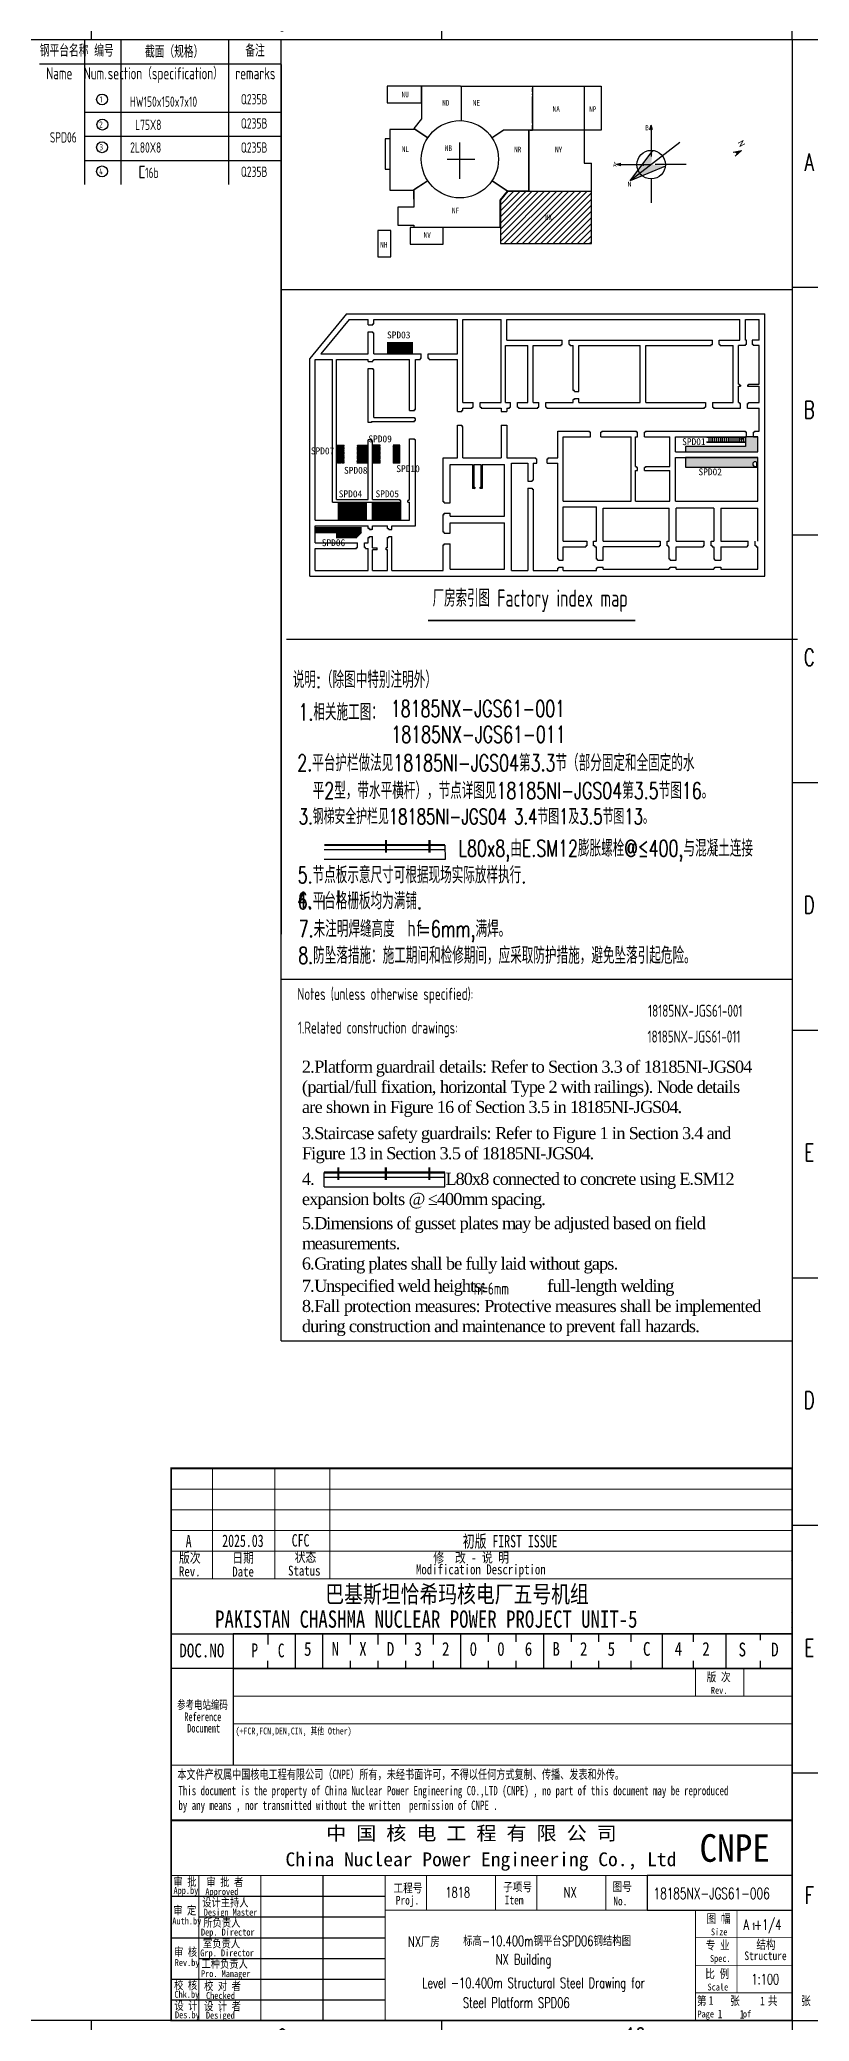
# Model space of a CAD drawing. Extents: x -110916 to 14423, y -159679 to 774005.
# Drawn here: x -21890 to 423, y 241666 to 299091 of the extents above; entities that cross this region are included whole.
import ezdxf
from ezdxf.enums import TextEntityAlignment as Align

# ---------------------------------------------------------------- set-up
doc = ezdxf.new("R2010")
doc.units = 0
for name, pattern in [('CENTER', [2, 1.25, -0.25, 0.25, -0.25]), ('CONTINOUS', [0]), ('DASH', [0.35, 0.25, -0.1]), ('DOTE', [2.42, 2, -0.2, 0.02, -0.2]), ('HIDDEN', [0.375, 0.25, -0.125])]:
    doc.linetypes.add(name, pattern=pattern)
doc.layers.get('0').update_dxf_attribs({"linetype": 'CONTINUOUS'})
for name, color, linetype in [('1', 1, 'CONTINUOUS'), ('C77(文本)', 3, 'CONTINUOUS'), ('DEN202303', 1, 'CONTINUOUS'), ('DOTE', 11, 'DOTE'), ('DX条件钢平台', 52, 'CONTINUOUS'), ('NUM', 7, 'CONTINUOUS'), ('PDIM', 3, 'CONTINUOUS'), ('PUB_TEXT', 7, 'CONTINUOUS'), ('STEEL', 7, 'CONTINUOUS'), ('TEXT', 7, 'CONTINUOUS'), ('TK', 7, 'CONTINUOUS'), ('Wall', 7, 'CONTINUOUS'), ('图框', 4, 'CONTINOUS'), ('土建', 4, 'CONTINUOUS'), ('墙柱标注', 220, 'CONTINUOUS'), ('房间号', 7, 'CONTINUOUS'), ('指北针', 3, 'CONTINUOUS'), ('标注', 3, 'CONTINUOUS'), ('梁__虚线', 4, 'DASH'), ('河北布置专业DX条件2015.6.5', 1, 'CONTINUOUS'), ('看线', 1, 'CONTINUOUS')]:
    doc.layers.add(name, color=color, linetype=linetype)
doc.layers.add('_TSZ_PLOT_MARK', color=1, linetype='CONTINUOUS', plot=False)
doc.styles.add('0902', font='tssdeng.shx', dxfattribs={"width": 0.7, "bigfont": 'tssdchn.shx'})
doc.styles.add('1', font='ROMANS', dxfattribs={"width": 0.7, "bigfont": 'HZTXT'})
doc.styles.add('bine', font='binee.shx', dxfattribs={"width": 0.7, "bigfont": 'binec.shx'})
doc.styles.add('CHINESE-3', font='romand.shx', dxfattribs={"width": 0.8, "bigfont": 'ochinese.shx'})
doc.styles.add('HT', font='simhei.ttf')
doc.styles.add('HZ', font='TXT.shx', dxfattribs={"width": 0.7, "bigfont": 'hz.shx'})
doc.styles.add('RH', font='romans.shx', dxfattribs={"width": 0.7, "bigfont": 'hz.shx'})
doc.styles.add('ROMAND', font='romand.shx', dxfattribs={"width": 0.7, "bigfont": 'ochinese.shx'})
doc.styles.add('ROMANT', font='ROMANT')
doc.styles.add('S1', font='tssdeng.shx', dxfattribs={"width": 0.7, "bigfont": 'tssdchn.shx'})
doc.styles.add('TSSD_DIMENSION', font='tssdeng.shx', dxfattribs={"width": 0.7, "bigfont": 'Hztxt.shx'})
doc.styles.add('TSSD_Rein', font='Tssdeng.shx', dxfattribs={"width": 0.7, "bigfont": 'hztxt.shx'})
doc.styles.add('宋体', font='', dxfattribs={"width": 0.7})
doc.styles.add('汉字', font='STFANGSO.TTF', dxfattribs={"width": 0.8, "height": 4})
doc.styles.get('宋体').set_extended_font_data('SimSun')
pattern_1 = [(0, (-389358.9, 724041.324), (0, 27.94), [20.32, -7.62]), (90, (-389358.9, 724041.324), (-27.94, 2e-15), [20.32, -7.62])]
pattern_2 = [(0, (-1788522.83, 2954502.652), (0, 27.94), [20.32, -7.62]), (90, (-1788522.83, 2954502.652), (-27.94, 2e-15), [20.32, -7.62])]

msp = doc.modelspace()

# ---------------------------------------------------------------- texts
at = {"ltscale": 99, "style": 'TSSD_Rein', "width": 0.7}
for s, p in [('钢平台名称', (-21884, 298598)), ('编号', (-20307, 298598)), ('截面（规格）', (-18836, 298567)), ('备注', (-15927, 298598))]:
    msp.add_text(s, height=350, dxfattribs=at).set_placement(p)
at = {"style": '0902', "width": 0.7}
for s, p in [('Q235B', (-16057, 297213)), ('HW150x150x7x10', (-19274, 297143)), ('SPD06', (-21593, 296108)), ('L75X8', (-19122, 296472)), ('Q235B', (-16057, 296513)), ('2L80X8', (-19266, 295815)), ('Q235B', (-16057, 295813)), ('16b', (-18833, 295084)), ('Q235B', (-16057, 295113))]:
    msp.add_text(s, height=300, dxfattribs=at).set_placement(p)
for s, p in [('1', (-20075, 297450)), ('2', (-20063, 296721)), ('3', (-20053, 296063)), ('4', (-20053, 295363))]:
    msp.add_text(s, height=180, dxfattribs=at).set_placement(p, align=Align.TOP_RIGHT)
at = {"color": 4, "linetype": 'Continuous', "style": '宋体', "width": 0.8}
for s, p in [('巴基斯坦恰希玛核电厂五号机组', (-13609, 253798)), ('PAKISTAN CHASHMA NUCLEAR POWER PROJECT UNIT-5', (-16804, 253072))]:
    msp.add_text(s, height=500, dxfattribs=at).set_placement(p)
for s, p in [('5', (-14227, 252138)), ('N', (-13427, 252138)), ('X', (-12627, 252138)), ('D', (-11827, 252138)), ('3', (-11027, 252138)), ('2', (-10227, 252138)), ('0', (-9427, 252138)), ('B', (-7027, 252138)), ('2', (-6227, 252138)), ('5', (-5427, 252138)), ('C', (-4401, 252138)), ('4', (-3482, 252138)), ('2', (-2682, 252138)), ('S', (-1630, 252121)), ('D', (-686, 252121))]:
    msp.add_text(s, height=400, dxfattribs=at).set_placement(p, align=Align.BOTTOM_LEFT)
at = {"color": 2, "linetype": 'Continuous', "style": '宋体', "width": 0.8}
for s, p in [('0', (-8627, 252138)), ('6', (-7827, 252138))]:
    msp.add_text(s, height=400, dxfattribs=at).set_placement(p, align=Align.BOTTOM_LEFT)
at = {"color": 4, "linetype": 'Continuous', "char_height": 400, "attachment_point": 5, "style": '宋体'}
for s, width, insert in [('P', 577.48, (-15655, 252419)), ('C', 676.01, (-14889, 252412))]:
    msp.add_mtext_dynamic_manual_height_columns(s, width=width, gutter_width=100, heights=[0], dxfattribs=dict(at, insert=insert))
at = {"layer": '1', "color": 4}
for s, height, style, width, p in [('A', 360, '宋体', 0.7, (-17657, 255403)), ('2025.03', 360, '宋体', 0.7, (-16597, 255412)), ('CFC', 360, '宋体', 0.7, (-14583, 255425)), ('初版 FIRST ISSUE', 360, '宋体', 0.7, (-9625, 255400)), ('版次', 288, '汉字', 0.8, (-17851, 254956)), ('日期 ', 288, '汉字', 0.8, (-16306, 254957)), ('状态', 288, '汉字', 0.8, (-14497, 254978)), ('修  改 - 说 明', 288, '汉字', 0.8, (-10480, 254962)), ('Rev.', 288, '汉字', 0.8, (-17851, 254560)), ('Date', 288, '汉字', 0.8, (-16306, 254554)), ('Status', 288, '汉字', 0.8, (-14689, 254582)), ('Modification Description', 288, '汉字', 0.8, (-10981, 254619)), ('DOC.NO', 400, '宋体', 0.8, (-17841, 252212)), ('版 次', 250, '汉字', 0.8, (-2556, 251518)), ('Rev.', 200, '汉字', 0.8, (-2431, 251158)), ('审 批', 240, '汉字', 0.8, (-18011, 245592)), ('审 批 者', 240, '汉字', 0.8, (-17054, 245584)), ('App.by', 200, '汉字', 0.8, (-18009, 245359)), ('设计主持人', 240, '汉字', 0.8, (-17177, 244994)), ('Approved', 200, '汉字', 0.8, (-17086, 245325)), ('Proj.', 250, '汉字', 0.8, (-11566, 245051)), ('Item', 250, '汉字', 0.8, (-8409, 245055)), ('No.', 250, '汉字', 0.8, (-5261, 245027)), ('Auth.by', 200, '汉字', 0.8, (-18043, 244475)), ('审 定', 240, '汉字', 0.8, (-18016, 244762)), ('所负责人', 240, '汉字', 0.8, (-17145, 244408)), ('Design Master', 200, '汉字', 0.8, (-17133, 244727)), ('图 幅', 250, '汉字', 0.8, (-2556, 244518)), ('Dep. Director', 200, '汉字', 0.8, (-17214, 244151)), ('室负责人', 240, '汉字', 0.8, (-17156, 243805)), ('Size', 200, '汉字', 0.8, (-2431, 244158)), ('审 核', 240, '汉字', 0.8, (-17992, 243557)), ('Grp. Director', 200, '汉字', 0.8, (-17233, 243549)), ('工种负责人', 240, '汉字', 0.8, (-17199, 243215)), ('专 业', 250, '汉字', 0.8, (-2584, 243749)), ('Spec.', 200, '汉字', 0.8, (-2458, 243389)), ('Structure', 250, '汉字', 0.8, (-1461, 243441)), ('Rev.by', 200, '汉字', 0.8, (-17975, 243269)), ('Pro. Manager', 200, '汉字', 0.8, (-17213, 242949)), ('比 例', 250, '汉字', 0.8, (-2597, 242920)), ('校 核', 240, '汉字', 0.8, (-17991, 242594)), ('Chk.by', 200, '汉字', 0.8, (-17982, 242349)), ('校 对 者', 240, '汉字', 0.8, (-17123, 242570)), ('Checked', 200, '汉字', 0.8, (-17066, 242313)), ('第     张      共     张', 250, '汉字', 0.8, (-2837, 242135)), ('Scale', 200, '汉字', 0.8, (-2529, 242560)), ('1', 250, '汉字', 0.8, (-2497, 242146)), ('1', 250, '汉字', 0.8, (-1002, 242131)), ('设 计', 240, '汉字', 0.8, (-17983, 242000)), ('Des.by', 200, '汉字', 0.8, (-17967, 241755)), ('设 计 者', 240, '汉字', 0.8, (-17123, 241985)), ('Desiged', 200, '汉字', 0.8, (-17070, 241743)), ('Page       of  ', 200, '汉字', 0.8, (-2821, 241780)), ('1', 250, '汉字', 0.8, (-2236, 241757)), ('1', 250, '汉字', 0.8, (-1599, 241746))]:
    msp.add_text(s, height=height, dxfattribs=dict(at, style=style, width=width)).set_placement(p)
at = {"layer": '1', "color": 4, "ltscale": 0.8}
for s, height, style, width, p in [('参考电站编码', 250, '宋体', 0.7, (-17906, 250711)), ('Reference', 250, '宋体', 0.7, (-17695, 250366)), ('Document', 250, '宋体', 0.7, (-17611, 250036)), ('(+FCR,FCN,DEN,CIN, 其他 Other)', 200, '宋体', 0.7, (-16209, 249980)), ('本文件产权属中国核电工程有限公司（CNPE）所有，未经书面许可，不得以任何方式复制、传播、发表和外传。', 270, '宋体', 0.7, (-17899, 248691)), ('This document is the property of China Nuclear Power Engineering CO.,LTD (CNPE) , no part of this document may be reproduced ', 270, '宋体', 0.7, (-17867, 248217)), ('by any means , nor transmitted without the written  permission of CNPE .', 270, '宋体', 0.7, (-17867, 247793)), ('工程号', 250, '汉字', 0.8, (-11634, 245403)), ('子项号', 250, '汉字', 0.8, (-8454, 245435)), ('图号', 250, '汉字', 0.8, (-5283, 245442))]:
    msp.add_text(s, height=height, dxfattribs=dict(at, style=style, width=width)).set_placement(p)
at = {"layer": '1', "color": 4, "style": '宋体'}
for s, width, p, p2 in [('中 国 核 电 工 程 有 限 公 司', 1.015354, (-13584, 246917), (-5161, 246917)), ('China Nuclear Power Engineering Co., Ltd', 0.990448, (-14763, 246162), (-3431, 246162))]:
    msp.add_text(s, height=400, dxfattribs=dict(at, width=width)).set_placement(p, p2, align=Align.FIT)
at = {"layer": 'C77(文本)', "style": 'TSSD_Rein', "width": 0.7}
for s, p in [('Name', (-21697, 297940)), ('Num.', (-20609, 297940)), ('section（specification）', (-19915, 297940)), ('remarks', (-16216, 297940)), (' Notes (unless otherwise specified):   ', (-14566, 271264)), ('18185NX-JGS61-001', (-4252, 270775)), ('1.Related construction drawings:  ', (-14403, 270288)), ('18185NX-JGS61-011', (-4269, 270027)), ('h%%142f', (-9308, 262716)), ('=6mm', (-9052, 262725, 0))]:
    msp.add_text(s, height=350, dxfattribs=at).set_placement(p)
at = {"layer": 'C77(文本)', "color": 4, "style": 'S1', "width": 0.7}
msp.add_text('厂房索引图 Factory index map', height=498.75, dxfattribs=at).set_placement((-10497, 282508, 0), align=Align.BOTTOM_LEFT)
at = {"layer": 'C77(文本)', "color": 7, "linetype": 'Continuous', "style": '1', "width": 0.7}
for s, height, p in [('说明:（除图中特别注明外）', 480, (-14551, 280304)), ('1.相关施工图：', 480, (-14388, 279365)), ('18185NX-JGS61-001', 480, (-11712, 279466)), ('18185NX-JGS61-011', 480, (-11696, 278718)), ('2.平台护栏做法见18185NI-JGS04第3.3节（部分固定和全固定的水', 480, (-14421, 277892)), ('平2型，带水平横杆），节点详图见18185NI-JGS04第3.5节图16。', 480, (-13974, 277088)), ('3.钢梯安全护栏见18185NI-JGS04 3.4节图1及3.5节图13。', 450, (-14378, 276355, 0)), ('L80x8,由E.SM12膨胀螺栓@≤400,与混凝土连接', 480, (-9746, 275417)), ('5.节点板示意尺寸可根据现场实际放样执行.', 480, (-14409, 274644)), ('4.', 480, (-14424, 273930)), ('6.平台格栅板均为满铺.', 480, (-14409, 273893)), ('7.未注明焊缝高度', 480, (-14380, 273082, 0)), ('=6mm,满焊。', 480, (-10925, 273083, 0)), ('8.防坠落措施：施工期间和检修期间，应采取防护措施，避免坠落引起危险。', 480, (-14394, 272313))]:
    msp.add_text(s, height=height, dxfattribs=at).set_placement(p)
at = {"layer": 'C77(文本)', "char_height": 350, "attachment_point": 1, "style": 'TSSD_Rein'}
for s, width, insert in [('{\\fTimes New Roman|b0|i0|c0|p18;\\W1;\\T0.9;2.Platform guardrail details: Refer to Section 3.3 of 18185NI-JGS04 (partial/full fixation, horizontal Type 2 with railings). Node details are shown in Figure 16 of Section 3.5 in 18185NI-JGS04.}', 13014.8, (-14287, 269505)), ('\\pt1050;{\\fTimes New Roman|b0|i0|c0|p18;\\W1;\\T0.9;3.Staircase safety guardrails: Refer to Figure 1 in Section 3.4 and Figure 13 in Section 3.5 of 18185NI-JGS04.  }', 13014.8, (-14287, 267580)), ('\\pt1050;{\\fTimes New Roman|b0|i0|c0|p18;\\W1;\\T0.9;4.                                L80x8 connected to concrete using E.SM12 expansion bolts @ \\fTimes New Roman|b0|i0|c134|p18;≤\\fTimes New Roman|b0|i0|c0|p18;400mm spacing.}', 13014.8, (-14287, 266254)), ('\\pt1050;{\\fTimes New Roman|b0|i0|c0|p18;\\W1;\\T0.9;5.Dimensions of gusset plates may be adjusted based on field measurements.}', 13014.8, (-14287, 264971)), ('\\pt1050;{\\fTimes New Roman|b0|i0|c0|p18;\\W1;\\T0.9;6.Grating plates shall be fully laid without gaps.  }', 13014.8, (-14287, 263801)), ('\\pt1050;{\\fTimes New Roman|b0|i0|c0|p18;\\W1;\\T0.9;7.Unspecified weld heights:               full-length welding   \\P8.Fall protection measures: Protective measures shall be implemented during construction and maintenance to prevent fall hazards.  }', 13490.1, (-14287, 263154))]:
    msp.add_mtext_dynamic_manual_height_columns(s, width=width, gutter_width=5000, heights=[0], dxfattribs=dict(at, insert=insert))
at = {"layer": 'PUB_TEXT', "color": 4, "style": '宋体', "width": 0.891618}
msp.add_text('CNPE', height=800, dxfattribs=at).set_placement((-2762, 246289), (-721, 246289), align=Align.FIT)
at = {"layer": 'TEXT', "style": 'TSSD_Rein', "width": 0.7}
msp.add_text('h%%142f', height=480, dxfattribs=at).set_placement((-11228, 273103))
at = {"layer": 'TK', "color": 4}
for s, style, width, p in [('1818', 'ROMAND', 0.7, (-10132, 245253)), ('NX', 'ROMAND', 0.7, (-6702, 245253)), ('结构', 'CHINESE-3', 0.8, (-1112, 243734))]:
    msp.add_text(s, height=300, dxfattribs=dict(at, style=style, width=width)).set_placement(p)
at = {"layer": 'TK', "color": 0, "style": 'ROMAND', "width": 0.7}
for s, height, p in [('A +1/4', 300, (-1486, 244319)), ('1', 200, (-1249, 244319))]:
    msp.add_text(s, height=height, dxfattribs=at).set_placement(p)
at = {"layer": 'TK', "color": 2, "style": 'RH', "width": 0.7}
for s, p in [('NX厂房', (-11214, 243821)), ('NX Building', (-8668, 243310)), ('Level -10.400m Structural Steel Drawing for', (-10801, 242631)), (' Steel Platform SPD06', (-9767, 242056))]:
    msp.add_text(s, height=300, dxfattribs=at).set_placement(p)
at = {"layer": 'TK', "color": 3, "style": 'RH', "width": 0.7}
msp.add_text('标高-10.400m钢平台SPD06钢结构图', height=300, dxfattribs=at).set_placement((-9613, 243846))
at = {"layer": 'TK', "style": 'ROMAND', "width": 0.7}
msp.add_text('1:100', height=300, dxfattribs=at).set_placement((-1261, 242738))
at = {"layer": '墙柱标注', "style": 'HT'}
for s, p in [('SPD03', (-11820, 290434)), ('SPD07', (-14028, 287074)), ('SPD09', (-12360, 287423)), ('SPD01', (-3265, 287341)), ('SPD08', (-13066, 286511)), ('SPD10', (-11550, 286558)), ('SPD02', (-2791, 286467)), ('SPD04', (-13219, 285830)), ('SPD05', (-12153, 285830)), ('SPD06', (-13712, 284414))]:
    msp.add_text(s, height=200, dxfattribs=at).set_placement(p)
at = {"layer": '标注', "color": 4, "ltscale": 0.001, "style": 'ROMAND', "width": 0.7}
msp.add_text('18185NX-JGS61-006', height=320, dxfattribs=at).set_placement((-4097, 245211))
at = {"layer": '看线', "linetype": 'CONTINOUS', "style": 'ROMANT'}
msp.add_text('N', height=168, rotation=297.80954, dxfattribs=at).set_placement((-1656, 296112))

# ---------------------------------------------------------------- blocks, each defined once
blk = doc.blocks.new('A$C3DE578EB')
at = {"layer": 'Wall', "linetype": 'HIDDEN'}
h = blk.add_hatch(dxfattribs=at)
h.set_pattern_fill('ANSI31', color=2, scale=3, style=0)
h.set_pattern_definition([(45, (-5943.466, 331319.66), (-6.7351921, 6.7351921), [])])
h.paths.add_polyline_path([(4784, 2580), (4754, 2580), (4754, 2540), (4784, 2540)])
h = blk.add_hatch(dxfattribs=at)
h.set_pattern_fill('ANSI31', color=2, scale=3, style=0)
h.set_pattern_definition([(45, (-5755.466, 331319.66), (-6.7351921, 6.7351921), [])])
h.paths.add_polyline_path([(4972, 2580), (4942, 2580), (4942, 2540), (4972, 2540)])
at = {"layer": 'Wall'}
for p, q in [((1071, 7600), (0, 6302)), ((1071, 7600), (13192, 7600)), ((13192, 0), (13192, 7600)), ((1146, 7440), (321, 6440)), ((1146, 7440), (1700, 7440)), ((1700, 7338), (1700, 7440)), ((1700, 7280), (1700, 7440)), ((1700, 7280), (1830, 7280)), ((1700, 6440), (1700, 7080)), ((1700, 7080), (1830, 7080)), ((1830, 7310), (1860, 7310)), ((1830, 7280), (1830, 7310)), ((1830, 7050), (1830, 7080)), ((1830, 7050), (1860, 7050)), ((1860, 7440), (4282, 7440)), ((1860, 7338), (1860, 7440)), ((1860, 7310), (1860, 7440)), ((1860, 6440), (1860, 7050)), ((4242, 7440), (4282, 7440)), ((4282, 6440), (4282, 7440)), ((4442, 7440), (5552, 7440)), ((4442, 5030), (4442, 7440)), ((5552, 5030), (5552, 7440)), ((5712, 7440), (12472, 7440)), ((5712, 6840), (5712, 7440)), ((12472, 6840), (12472, 7440)), ((12632, 6840), (12632, 7440)), ((12632, 7440), (13032, 7440)), ((13032, 6840), (13032, 7440)), ((321, 6440), (1700, 6440)), ((1860, 6440), (3232, 6440)), ((3232, 6310), (3232, 6440)), ((3432, 6440), (4282, 6440)), ((3432, 6310), (3432, 6440)), ((5672, 6680), (6322, 6680)), ((5672, 5030), (5672, 6680)), ((5712, 6840), (7322, 6840)), ((6322, 5030), (6322, 6680)), ((6482, 5030), (6482, 6680)), ((6482, 6680), (7292, 6680)), ((7292, 6710), (7322, 6710)), ((7292, 6680), (7292, 6710)), ((7322, 6710), (7322, 6840)), ((7522, 6710), (7522, 6840)), ((7522, 6840), (11672, 6840)), ((7522, 6710), (7552, 6710)), ((7552, 6680), (7552, 6710)), ((7552, 6680), (7642, 6680)), ((7642, 5380), (7642, 6680)), ((7802, 6680), (9582, 6680)), ((7802, 5350), (7802, 6680)), ((9582, 6460), (9582, 6680)), ((9582, 5030), (9582, 6680)), ((9742, 6680), (11642, 6680)), ((9742, 6460), (9742, 6680)), ((9742, 5030), (9742, 6680)), ((11642, 6680), (11642, 6710)), ((11642, 6710), (11672, 6710)), ((11672, 6710), (11672, 6840)), ((11872, 6710), (11872, 6840)), ((11872, 6840), (12472, 6840)), ((11872, 6710), (11902, 6710)), ((11902, 6680), (11902, 6710)), ((11902, 6680), (12272, 6680)), ((12272, 5030), (12272, 6680)), ((12432, 5560), (12432, 6680)), ((12632, 6680), (12432, 6680)), ((12662, 6840), (12632, 6840)), ((12632, 6680), (12632, 6710)), ((12662, 6710), (12632, 6710)), ((12662, 6710), (12662, 6840)), ((13032, 6840), (12822, 6840)), ((12822, 6840), (12822, 6710)), ((12852, 6710), (12822, 6710)), ((12852, 6710), (12852, 6680)), ((13032, 6680), (12852, 6680)), ((13032, 5560), (13032, 6680)), ((0, 0), (0, 6302)), ((160, 6280), (660, 6280)), ((160, 1620), (160, 6280)), ((660, 2140), (660, 6280)), ((780, 6280), (1700, 6280)), ((780, 2220), (780, 6280)), ((1700, 6220), (1700, 6280)), ((1700, 6220), (1830, 6220)), ((1700, 6020), (1830, 6020)), ((1700, 4480), (1700, 6020)), ((1830, 6220), (1830, 6250)), ((1860, 6250), (1830, 6250)), ((1830, 6020), (1830, 5990)), ((1860, 5990), (1830, 5990)), ((1860, 6280), (2892, 6280)), ((1860, 6250), (1860, 6280)), ((1860, 6250), (1860, 6280)), ((1860, 4600), (1860, 5990)), ((2892, 4800), (2892, 6280)), ((3072, 6280), (3202, 6280)), ((3072, 4830), (3072, 6280)), ((3202, 6310), (3202, 6280)), ((3232, 6310), (3202, 6310)), ((3462, 6310), (3432, 6310)), ((3462, 6280), (3462, 6310)), ((3462, 6280), (4282, 6280)), ((4282, 4770), (4282, 6280)), ((7672, 5380), (7642, 5380)), ((7672, 5350), (7672, 5380)), ((7672, 5350), (7802, 5350)), ((12432, 5560), (12462, 5560)), ((12432, 5500), (12492, 5500)), ((12432, 5030), (12432, 5500)), ((12492, 5530), (12492, 5500)), ((12692, 5530), (12692, 5500)), ((12692, 5500), (13032, 5500)), ((12722, 5560), (13032, 5560)), ((13032, 5030), (13032, 5500)), ((1860, 4600), (2892, 4600)), ((2892, 4800), (3042, 4800)), ((2892, 4600), (3042, 4600)), ((3042, 4800), (3042, 4830)), ((3072, 4830), (3042, 4830)), ((3042, 4600), (3042, 4570)), ((4282, 4770), (4412, 4770)), ((4442, 5030), (4742, 5030)), ((4442, 4870), (4712, 4870)), ((4442, 4800), (4442, 4870)), ((4742, 4900), (4742, 5030)), ((4942, 5030), (5552, 5030)), ((4942, 4900), (4942, 5030)), ((4972, 4870), (5552, 4870)), ((5552, 4870), (5552, 4770)), ((5552, 4770), (5712, 4770)), ((5672, 5030), (5822, 5030)), ((5712, 4870), (5712, 4770)), ((5712, 4870), (5792, 4870)), ((5822, 4900), (5822, 5030)), ((6022, 5030), (6322, 5030)), ((6022, 4900), (6022, 5030)), ((6052, 4870), (6612, 4870)), ((6482, 5030), (6642, 5030)), ((6612, 4870), (6612, 4900)), ((6612, 4900), (6642, 4900)), ((6642, 4900), (6642, 5030)), ((6842, 4900), (6842, 5030)), ((6842, 5030), (7642, 5030)), ((6842, 4900), (6872, 4900)), ((6872, 4870), (6872, 4900)), ((6872, 4870), (11442, 4870)), ((7642, 5030), (7642, 5120)), ((7672, 5120), (7642, 5120)), ((7672, 5150), (7672, 5120)), ((7672, 5150), (7802, 5150)), ((7802, 5030), (7802, 5150)), ((7802, 5030), (9582, 5030)), ((9742, 5030), (11472, 5030)), ((11472, 5030), (11472, 4900)), ((11672, 5030), (12272, 5030)), ((11672, 5030), (11672, 4900)), ((11702, 4870), (12492, 4870)), ((12432, 5030), (12462, 5030)), ((12492, 4870), (12492, 5000)), ((12692, 4870), (12692, 5000)), ((12692, 4870), (13032, 4870)), ((12722, 5030), (13032, 5030)), ((13032, 4200), (13032, 4870)), ((1700, 4450), (1700, 4480)), ((1790, 4450), (1700, 4450)), ((1790, 4480), (3042, 4480)), ((1790, 4480), (1790, 4450)), ((3072, 4570), (3042, 4570)), ((3072, 4510), (3072, 4570)), ((4282, 4370), (4411, 4370)), ((4282, 3430), (4282, 4370)), ((4442, 3430), (4442, 4340)), ((5552, 4370), (5712, 4370)), ((5552, 4370), (5552, 3430)), ((5712, 4370), (5712, 3430)), ((7192, 4200), (8112, 4200)), ((7192, 3430), (7192, 4200)), ((7352, 4040), (8142, 4040)), ((7352, 2170), (7352, 4040)), ((8142, 4040), (8142, 4170)), ((8442, 4040), (8442, 4170)), ((8442, 4040), (9322, 4040)), ((8472, 4200), (9472, 4200)), ((9322, 2170), (9322, 4040)), ((9442, 3180), (9442, 4040)), ((9442, 4040), (9502, 4040)), ((9502, 4040), (9502, 4170)), ((9702, 4040), (9702, 4170)), ((9702, 4040), (10442, 4040)), ((9732, 4200), (12632, 4200)), ((10442, 3180), (10442, 4040)), ((10602, 4040), (12662, 4040)), ((10602, 3600), (10602, 4040)), ((12662, 4040), (12662, 4170)), ((12862, 4040), (12862, 4170)), ((12862, 4040), (12992, 4040)), ((12892, 4200), (13032, 4200)), ((12992, 3600), (12992, 4040)), ((1700, 2220), (1700, 3950)), ((1790, 3950), (1700, 3950)), ((1790, 3920), (1790, 3950)), ((1790, 3920), (1820, 3920)), ((1820, 2220), (1820, 3920)), ((2892, 3980), (3042, 3980)), ((2892, 2220), (2892, 3980)), ((3072, 1460), (3072, 3950)), ((10602, 3600), (12992, 3600)), ((3872, 3430), (4282, 3430)), ((3872, 2150), (3872, 3430)), ((4072, 2120), (4072, 3230)), ((4072, 3230), (4723, 3230)), ((4442, 3430), (5552, 3430)), ((4723, 3230), (4723, 2540)), ((4763, 3230), (4963, 3230)), ((4763, 3230), (4763, 2580)), ((4963, 3230), (4963, 2580)), ((5003, 3230), (5652, 3230)), ((5003, 3230), (5003, 2540)), ((5652, 1740), (5652, 3230)), ((5712, 3430), (6552, 3430)), ((5852, 160), (5852, 3270)), ((5852, 3270), (6322, 3270)), ((6322, 3270), (6322, 2750)), ((6482, 3270), (6482, 2780)), ((6482, 3270), (6582, 3270)), ((6552, 3400), (6552, 3430)), ((6552, 3400), (6582, 3400)), ((6582, 3270), (6582, 3400)), ((6882, 3270), (6882, 3400)), ((6882, 3400), (6912, 3400)), ((6882, 3270), (7192, 3270)), ((6912, 3430), (7192, 3430)), ((6912, 3400), (6912, 3430)), ((7192, 1660), (7192, 3270)), ((9442, 3180), (9472, 3180)), ((9442, 3060), (9502, 3060)), ((9442, 2170), (9442, 3060)), ((9472, 3150), (9472, 3180)), ((9502, 3150), (9472, 3150)), ((9502, 3060), (9502, 3150)), ((9702, 3060), (9702, 3150)), ((9732, 3150), (9702, 3150)), ((9702, 3060), (10442, 3060)), ((9732, 3180), (10442, 3180)), ((9732, 3180), (9732, 3150)), ((10442, 2170), (10442, 3060)), ((10602, 2170), (10602, 3440)), ((10602, 3440), (12992, 3440)), ((12992, 2170), (12992, 3440)), ((4784, 2540), (4723, 2540)), ((5003, 2540), (4942, 2540)), ((6322, 2750), (6452, 2750)), ((6322, 2550), (6452, 2550)), ((6322, 2550), (6322, 160)), ((6452, 2780), (6482, 2780)), ((6452, 2780), (6452, 2750)), ((6452, 2550), (6452, 2520)), ((6452, 2520), (6482, 2520)), ((6482, 2520), (6482, 160)), ((660, 2140), (2642, 2140)), ((780, 2220), (1700, 2220)), ((1820, 2220), (2612, 2220)), ((2642, 2140), (2642, 2190)), ((2842, 2140), (2842, 2190)), ((2842, 2140), (2892, 2140)), ((2872, 2220), (2892, 2220)), ((2892, 1620), (2892, 2140)), ((3872, 1270), (3872, 1790)), ((3902, 2120), (4072, 2120)), ((3902, 1820), (4072, 1820)), ((4072, 1740), (4072, 1820)), ((4072, 1740), (5652, 1740)), ((7352, 2170), (9322, 2170)), ((7352, 1010), (7352, 2010)), ((7352, 2010), (8312, 2010)), ((7352, 2010), (8312, 2010)), ((8312, 1010), (8312, 2010)), ((8312, 1930), (8312, 2010)), ((8512, 1970), (10422, 1970)), ((8512, 1010), (8512, 1970)), ((8512, 1900), (8512, 1970)), ((9442, 2170), (10442, 2170)), ((10422, 1900), (10422, 1970)), ((10422, 1010), (10422, 1900)), ((10602, 2170), (12992, 2170)), ((11717, 1970), (10622, 1970)), ((10622, 1930), (10622, 1970)), ((10622, 1010), (10622, 1930)), ((11717, 1970), (11717, 1900)), ((11717, 1900), (11717, 1010)), ((11917, 1970), (11917, 1900)), ((11917, 1970), (12992, 1970)), ((11917, 1900), (11917, 1010)), ((12992, 1010), (12992, 1970)), ((160, 1620), (2892, 1620)), ((160, 1460), (1700, 1460)), ((160, 960), (160, 1460)), ((1700, 1380), (1700, 1460)), ((1730, 1350), (1790, 1350)), ((1820, 1350), (1730, 1350)), ((1730, 1150), (1820, 1150)), ((1820, 1460), (2260, 1460)), ((1820, 1350), (1820, 1460)), ((1820, 820), (1820, 1150)), ((2260, 1380), (2260, 1460)), ((2260, 1380), (2290, 1380)), ((2290, 1350), (2290, 1380)), ((2290, 1350), (2380, 1350)), ((2290, 1150), (2380, 1150)), ((2290, 1120), (2290, 1150)), ((2380, 1460), (3072, 1460)), ((2380, 1350), (2380, 1460)), ((2380, 160), (2380, 1150)), ((3902, 1240), (4072, 1240)), ((4072, 1240), (4072, 1540)), ((4072, 1540), (5652, 1540)), ((5652, 200), (5652, 1540)), ((7192, 490), (7192, 1660)), ((160, 960), (1390, 960)), ((160, 160), (160, 800)), ((160, 800), (1360, 800)), ((1360, 800), (1360, 830)), ((1360, 830), (1390, 830)), ((1390, 830), (1390, 960)), ((1590, 960), (1700, 960)), ((1590, 830), (1590, 960)), ((1620, 830), (1590, 830)), ((1620, 800), (1620, 830)), ((1620, 800), (1700, 800)), ((1700, 960), (1700, 1120)), ((1700, 160), (1700, 800)), ((1820, 820), (1960, 820)), ((1820, 160), (1820, 760)), ((1960, 760), (1820, 760)), ((1960, 760), (1960, 820)), ((2220, 760), (2220, 820)), ((2260, 820), (2220, 820)), ((2260, 760), (2220, 760)), ((2260, 820), (2260, 1120)), ((2260, 1120), (2290, 1120)), ((2260, 160), (2260, 760)), ((2260, 160), (2260, 760)), ((3872, 160), (3872, 910)), ((3902, 940), (4072, 940)), ((4072, 200), (4072, 940)), ((7352, 850), (8002, 850)), ((7352, 460), (7352, 850)), ((8032, 880), (8002, 880)), ((8002, 880), (8002, 850)), ((8262, 880), (8232, 880)), ((8262, 880), (8262, 850)), ((8262, 850), (8312, 850)), ((8312, 490), (8312, 850)), ((8512, 460), (8512, 850)), ((10132, 850), (8512, 850)), ((10162, 880), (10132, 880)), ((10132, 880), (10132, 850)), ((10392, 880), (10362, 880)), ((10392, 880), (10392, 850)), ((10392, 850), (10422, 850)), ((10422, 490), (10422, 850)), ((10622, 1010), (11437, 1010)), ((10622, 460), (10622, 850)), ((10622, 850), (11407, 850)), ((11437, 880), (11407, 880)), ((11407, 880), (11407, 850)), ((11437, 880), (11437, 1010)), ((11637, 1010), (11717, 1010)), ((11637, 880), (11637, 1010)), ((11667, 880), (11637, 880)), ((11667, 880), (11667, 850)), ((11667, 850), (11717, 850)), ((11717, 850), (11717, 490)), ((11717, 850), (11717, 850)), ((11917, 1010), (12712, 1010)), ((11917, 850), (11917, 460)), ((11917, 850), (12682, 850)), ((12712, 880), (12682, 880)), ((12682, 880), (12682, 850)), ((12712, 880), (12712, 1010)), ((12912, 880), (12912, 1010)), ((12942, 880), (12912, 880)), ((12942, 880), (12942, 850)), ((12942, 850), (12992, 850)), ((12942, 850), (12992, 850)), ((12992, 200), (12992, 850)), ((12992, 850), (12992, 850)), ((0, 0), (13192, 0)), ((160, 160), (1700, 160)), ((1820, 160), (2260, 160)), ((2380, 160), (3872, 160)), ((4072, 200), (5652, 200)), ((5852, 160), (6322, 160)), ((6482, 160), (7192, 160)), ((7222, 490), (7192, 490)), ((7192, 160), (7192, 230)), ((7222, 230), (7192, 230)), ((7222, 460), (7222, 490)), ((7222, 460), (7352, 460)), ((7222, 230), (7222, 260)), ((7222, 260), (7352, 260)), ((7352, 160), (7352, 260)), ((7352, 160), (8312, 160)), ((8342, 490), (8312, 490)), ((8312, 160), (8312, 230)), ((8342, 230), (8312, 230)), ((8342, 460), (8342, 490)), ((8342, 460), (8512, 460)), ((8342, 230), (8342, 260)), ((8342, 260), (8512, 260)), ((8512, 200), (8512, 260)), ((8512, 200), (10422, 200)), ((10452, 490), (10422, 490)), ((10422, 200), (10422, 230)), ((10452, 230), (10422, 230)), ((10452, 460), (10452, 490)), ((10452, 460), (10622, 460)), ((10452, 230), (10452, 260)), ((10452, 260), (10622, 260)), ((10622, 200), (10622, 260)), ((10622, 200), (11717, 200)), ((11747, 490), (11717, 490)), ((11717, 230), (11717, 200)), ((11747, 230), (11717, 230)), ((11747, 460), (11747, 490)), ((11747, 460), (11917, 460)), ((11747, 230), (11747, 260)), ((11747, 260), (11917, 260)), ((11917, 260), (11917, 200)), ((11917, 200), (12992, 200))]:
    blk.add_line(p, q, dxfattribs=at)
for points in [[(12462, 5560), (12462, 5530)], [(12462, 5530), (12492, 5530)], [(12692, 5530), (12722, 5530), (12722, 5560)], [(3042, 4830), (3072, 4830)], [(3042, 4800), (3042, 4830)], [(4412, 4800), (4442, 4800)], [(4412, 4770), (4412, 4800)], [(4712, 4900), (4742, 4900)], [(4712, 4870), (4712, 4900)], [(4942, 4900), (4972, 4900), (4972, 4870)], [(5792, 4900), (5822, 4900)], [(5792, 4870), (5792, 4900)], [(6022, 4900), (6052, 4900), (6052, 4870)], [(11442, 4900), (11472, 4900)], [(11442, 4870), (11442, 4900)], [(11672, 4900), (11702, 4900), (11702, 4870)], [(12462, 5030), (12462, 5000)], [(12462, 5000), (12492, 5000)], [(12692, 5000), (12722, 5000), (12722, 5030)], [(3042, 4510), (3072, 4510)], [(3042, 4480), (3042, 4510)], [(4411, 4370), (4411, 4340)], [(4412, 4340), (4442, 4340)], [(8142, 4170), (8112, 4170), (8112, 4200)], [(8472, 4200), (8472, 4170), (8442, 4170)], [(9502, 4170), (9472, 4170), (9472, 4200)], [(9732, 4200), (9732, 4170), (9702, 4170)], [(12662, 4170), (12632, 4170), (12632, 4200)], [(12892, 4200), (12892, 4170), (12862, 4170)], [(3072, 3950), (3042, 3950), (3042, 3980)], [(2642, 2190), (2612, 2190), (2612, 2220)], [(2872, 2220), (2872, 2190), (2842, 2190)], [(3902, 2150), (3872, 2150)], [(3872, 1790), (3902, 1790), (3902, 1820)], [(3902, 2120), (3902, 2150)], [(1730, 1380), (1700, 1380)], [(1700, 1120), (1730, 1120), (1730, 1150)], [(1730, 1350), (1730, 1380)], [(3902, 1270), (3872, 1270)], [(3902, 1240), (3902, 1270)], [(3872, 910), (3902, 910), (3902, 940)], [(7352, 1010), (8032, 1010), (8032, 880)], [(8232, 880), (8232, 1010), (8312, 1010)], [(8262, 1010), (8312, 1010)], [(8512, 1010), (10162, 1010), (10162, 880)], [(10362, 880), (10362, 1010), (10422, 1010)], [(10392, 850), (10422, 850)], [(12992, 850), (12992, 850)]]:
    blk.add_lwpolyline(points, dxfattribs=at)
for points in [[(4784, 2540), (4754, 2540), (4754, 2580), (4784, 2580)], [(4972, 2540), (4942, 2540), (4942, 2580), (4972, 2580)]]:
    blk.add_lwpolyline(points, close=True, dxfattribs=at)
at = {"layer": 'Wall', "elevation": 0}
blk.add_lwpolyline([(11717, 850), (11717, 850)], dxfattribs=at)
blk = doc.blocks.new('A$C6CBB1B08')
at = {"layer": '河北布置专业DX条件2015.6.5'}
for p, q in [((631, 197), (64, 197)), ((64, 197), (64, 0)), ((631, 197), (631, 0)), ((64, 0), (631, 0))]:
    blk.add_line(p, q, dxfattribs=at)
blk.add_arc((347, 398), 348, 324.64714, 215.35286, dxfattribs=at)
blk = doc.blocks.new('B202491810562')
at = {"layer": '房间号', "linetype": 'ByBlock', "ltscale": 1000}
h = blk.add_hatch(dxfattribs=at)
h.set_pattern_fill('ANSI31', color=256, scale=1000)
h.set_pattern_definition([(45, (-159094.41, 72680.96), (-88.38835, 88.38835), [])])
h.paths.add_polyline_path([(6193, 1904), (4379, 1904), (3769, 1904), (3554, 1644), (3554, 384), (6193, 384)])
h.paths.add_polyline_path([(4825, 1024), (5119, 1024), (5119, 1264), (4825, 1264)], flags=24)
at = {"linetype": 'CENTER', "ltscale": 1500}
for p, q in [((2379, 2258), (2379, 3311)), ((2014, 2828), (2809, 2828))]:
    blk.add_line(p, q, dxfattribs=at)
at = {"layer": '土建', "color": 1, "linetype": 'ByBlock'}
for p, q in [((270, 4948), (270, 4468)), ((1267, 4948), (270, 4948)), ((1267, 4468), (1267, 4948)), ((2399, 4948), (1271, 4948)), ((1271, 4948), (1271, 4003)), ((2399, 4948), (4487, 4948)), ((2425, 3946), (2425, 4948)), ((4487, 4948), (4487, 3676)), ((4487, 4785), (4487, 4876)), ((4487, 4696), (4487, 4725)), ((4487, 3879), (4487, 4648)), ((4491, 4948), (5977, 4948)), ((4491, 3676), (4491, 4948)), ((5977, 4948), (5977, 3676)), ((5977, 4948), (6473, 4948)), ((5977, 4948), (5977, 3676)), ((6473, 4948), (6473, 3676)), ((270, 4468), (1267, 4468)), ((1073, 3692), (351, 3692)), ((351, 3692), (351, 1932)), ((1447, 3450), (1040, 3719)), ((1271, 4003), (1041, 3719)), ((1041, 3719), (1446, 3449)), ((1446, 3449), (1073, 3692)), ((3653, 3676), (3311, 3449)), ((3642, 3669), (3311, 3450)), ((3654, 3672), (3316, 3448)), ((4487, 3676), (3653, 3676)), ((4375, 3672), (3654, 3672)), ((4375, 1908), (4375, 3672)), ((4375, 3672), (4375, 1908)), ((5977, 3672), (4379, 3672)), ((4379, 3672), (4379, 1908)), ((4523, 3672), (4407, 3672)), ((4415, 3676), (4487, 3676)), ((4487, 3676), (4487, 3819)), ((5977, 3676), (4491, 3676)), ((6473, 3676), (5977, 3676)), ((5977, 3672), (5977, 2714)), ((351, 3424), (211, 3424)), ((211, 3424), (211, 2542)), ((4375, 2924), (4375, 1908)), ((211, 2542), (351, 2542)), ((5977, 2714), (6193, 2714)), ((6193, 1908), (6193, 2714)), ((351, 1932), (1025, 1932)), ((1025, 1932), (1442, 2208)), ((1045, 1939), (1043, 1444)), ((1448, 2206), (1045, 1939)), ((1045, 1668), (1045, 1939)), ((3763, 1907), (3311, 2208)), ((3763, 1907), (3311, 2207)), ((3316, 2208), (3769, 1908)), ((3550, 1645), (3763, 1907)), ((3769, 1904), (3554, 1644)), ((3769, 1908), (4375, 1908)), ((4375, 1904), (3769, 1904)), ((4375, 1904), (4379, 1904)), ((4379, 1908), (6193, 1908)), ((4379, 1904), (6193, 1904)), ((6193, 384), (6193, 1904)), ((1043, 1444), (577, 1444)), ((577, 1444), (577, 916)), ((3550, 856), (3550, 1645)), ((3554, 1644), (3554, 384)), ((376, 764), (0, 764)), ((0, 764), (0, 0)), ((376, 0), (376, 764)), ((577, 916), (1041, 916)), ((942, 852), (942, 372)), ((1897, 852), (942, 852)), ((1041, 916), (1041, 856)), ((1041, 856), (3550, 856)), ((1897, 372), (1897, 852)), ((1897, 372), (1897, 852)), ((0, 0), (376, 0)), ((942, 372), (1897, 372)), ((3554, 384), (6193, 384))]:
    blk.add_line(p, q, dxfattribs=at)
at = {"layer": '土建', "color": 3, "linetype": 'ByBlock'}
for p, q in [((7924, 3717), (7924, 2907)), ((8759, 3310), (7315, 2205)), ((6998, 2673), (7924, 2672)), ((8939, 2672), (8042, 2672)), ((7924, 2259), (7924, 1570))]:
    blk.add_line(p, q, dxfattribs=at)
blk.add_lwpolyline([(8336, 2632), (7315, 2205), (7968, 3083)], dxfattribs=at)
at = {"layer": '土建', "color": 1, "linetype": 'ByBlock'}
blk.add_circle((2379, 2828), 1119, dxfattribs=at)
at = {"layer": '土建', "color": 3, "linetype": 'ByBlock'}
blk.add_circle((7924, 2672), 414, dxfattribs=at)
blk.add_point((7690, 2656), dxfattribs=at)
blk.add_point((7690, 2656), dxfattribs=at)
for points in [[(7968, 3083), (7315, 2205), (7925, 2672)], [(7925, 2672), (8336, 2632), (7315, 2205)]]:
    blk.add_solid(points, dxfattribs=at)
at = {"layer": '指北针'}
for p, q in [((7888, 3681), (7924, 3813)), ((7961, 3681), (7924, 3813)), ((7049, 2709), (6917, 2673)), ((7049, 2636), (6917, 2673))]:
    blk.add_line(p, q, dxfattribs=at)
for points in [[(7924, 3717), (7888, 3681), (7924, 3813)], [(7961, 3681), (7924, 3813), (7924, 3717)], [(7013, 2673), (7049, 2709), (6917, 2673)], [(7049, 2636), (6917, 2673), (7013, 2673)]]:
    blk.add_solid(points, dxfattribs=at)
at = {"color": 0, "linetype": 'ByBlock', "width": 0.8}
for s, p in [('NU', (691, 4623)), ('ND', (1867, 4382)), ('NE', (2752, 4382)), ('NA', (5068, 4203)), ('NP', (6129, 4203)), ('NL', (696, 3042)), ('NB', (1944, 3068)), ('NR', (3952, 3032)), ('NY', (5137, 3032)), ('NF', (2150, 1263)), ('NX', (4841, 1064)), ('NV', (1328, 554)), ('NH', (68, 267))]:
    blk.add_text(s, height=160, dxfattribs=at).set_placement(p)
at = {"layer": '指北针', "style": 'TSSD_DIMENSION', "width": 0.7}
for s, p in [('B', (7753, 3668)), ('A', (6814, 2607)), ('N', (7244, 2033))]:
    blk.add_text(s, height=150, dxfattribs=at).set_placement(p)
blk = doc.blocks.new('*U5')
at = {"layer": '图框'}
blk.add_line((0, 500), (0, -500), dxfattribs=at)
blk = doc.blocks.new('*U6')
at = {"color": 0, "linetype": 'ByBlock', "lineweight": -2, "transparency": 16777216}
for p in [(0, 0), (10160, 0), (20320, 0), (30480, 0), (40640, 0), (50800, 0), (60960, 0), (71120, 0), (81280, 0), (91440, 0)]:
    blk.add_blockref('*U5', p, dxfattribs=at)
blk = doc.blocks.new('*U7')
at = {"layer": '图框'}
blk.add_line((0, 500), (0, -500), dxfattribs=at)
blk = doc.blocks.new('*U8')
at = {"color": 0, "linetype": 'ByBlock', "lineweight": -2, "transparency": 16777216}
for p in [(0, 0), (10160, 0), (20320, 0), (30480, 0), (40640, 0), (50800, 0), (60960, 0), (71120, 0), (81280, 0), (91440, 0)]:
    blk.add_blockref('*U7', p, dxfattribs=at)
blk = doc.blocks.new('会签')
at = {"color": 0}
for p, q in [((3629.69, -1305.73), (3604.69, -1305.73)), ((3611.37, -1424.73), (3611.37, -1305.73)), ((3629.69, -1312.73), (3604.69, -1312.73)), ((3629.69, -1319.73), (3604.69, -1319.73)), ((3629.69, -1326.73), (3604.69, -1326.73)), ((3629.69, -1333.73), (3604.69, -1333.73)), ((3629.69, -1340.73), (3604.69, -1340.73)), ((3629.69, -1347.73), (3604.69, -1347.73)), ((3629.69, -1354.73), (3604.69, -1354.73)), ((3629.69, -1361.73), (3604.69, -1361.73)), ((3629.69, -1368.73), (3604.69, -1368.73)), ((3629.69, -1375.73), (3604.69, -1375.73)), ((3629.69, -1382.73), (3604.69, -1382.73)), ((3629.69, -1389.73), (3604.69, -1389.73)), ((3629.69, -1396.73), (3604.69, -1396.73)), ((3629.69, -1403.73), (3604.69, -1403.73)), ((3629.69, -1410.73), (3604.69, -1410.73)), ((3629.69, -1417.73), (3604.69, -1417.73)), ((3629.69, -1424.73), (3604.69, -1424.73))]:
    blk.add_line(p, q, dxfattribs=at)
at = {"color": 0, "style": 'bine', "width": 0.7}
for s, height, p in [('会 签  ', 6, (3622.23, -1302.52)), ('工种签字及日期', 3.3, (3616.78, -1310.89))]:
    blk.add_text(s, height=height, dxfattribs=at).set_placement(p, align=Align.CENTER)
blk = doc.blocks.new('A$C68531DCE')
at = {"layer": '1', "color": 7}
blk.add_line((104072, 12392), (104072, 12392), dxfattribs=at)
blk.add_line((104072, 12392), (104072, 12392), dxfattribs=at)
blk.add_line((104072, 12392), (104072, 12392), dxfattribs=at)
blk.add_line((104072, 12392), (104072, 12392), dxfattribs=at)
at = {"layer": '图框'}
for p, q in [((1, 59400), (105101, 59400)), ((1, 0), (1, 59400)), ((1501, 21900), (1501, 59400)), ((2501, 58400), (2501, 59400)), ((104101, 58400), (104101, 59400)), ((105101, 59400), (105101, 0)), ((2501, 58400), (1501, 58400)), ((104101, 58400), (105101, 58400)), ((1501, 51225), (2501, 51225)), ((104101, 51225), (105101, 51225)), ((1501, 44050), (2501, 44050)), ((104101, 44050), (105101, 44050)), ((1501, 36875), (2501, 36875)), ((104101, 36875), (105101, 36875)), ((1501, 29700), (2501, 29700)), ((104101, 29700), (104101, 1000)), ((104101, 29700), (104101, 1000)), ((104101, 29700), (104101, 1000)), ((104101, 29700), (104101, 1000)), ((104101, 29700), (105101, 29700)), ((104101, 22525), (105101, 22525)), ((104101, 15350), (105101, 15350)), ((1501, 0), (1501, 10003)), ((1501, 8175), (2501, 8175)), ((104101, 8175), (105101, 8175)), ((2501, 1000), (1501, 1000)), ((104101, 1000), (104101, 0)), ((104101, 1000), (105101, 1000)), ((105101, 0), (1, 0))]:
    blk.add_line(p, q, dxfattribs=at)
at = {"layer": '图框', "color": 1}
for p, q in [((2493, 1001), (2493, 58401)), ((2501, 58400), (104101, 58400)), ((104101, 58400), (104101, 1000)), ((104101, 1000), (2501, 1000))]:
    blk.add_line(p, q, dxfattribs=at)
at = {"linetype": 'Continuous'}
for name, p in [('*U8', (2501, 58900)), ('*U6', (2501, 500))]:
    blk.add_blockref(name, p, dxfattribs=at)
at = {"color": 0, "xscale": 100, "yscale": 100, "zscale": 100}
blk.add_blockref('会签', (-360469, 152473), dxfattribs=at)
at = {"layer": '图框', "style": 'HZ', "width": 0.7}
for s, p in [('1', (7049, 58656)), ('2', (17819, 58650)), ('3', (28100, 58650)), ('4', (38380, 58650)), ('5', (48660, 58650)), ('6', (58450, 58654)), ('7', (69221, 58650)), ('8', (79502, 58650)), ('9', (89329, 58655)), ('10', (99556, 58689)), ('A', (2034, 54601)), ('A', (104597, 54601)), ('B', (2034, 47426)), ('B', (104597, 47426)), ('C', (2034, 40251)), ('C', (104597, 40251)), ('D', (2034, 33076)), ('D', (104597, 33076)), ('E', (2034, 25901)), ('E', (104597, 25901)), ('D', (104597, 18726)), ('E', (104597, 11551)), ('E', (1989, 8968)), ('F', (2034, 4376)), ('F', (104597, 4376)), ('1', (7049, 256)), ('2', (17819, 250)), ('3', (28100, 250)), ('4', (38380, 250)), ('5', (48660, 250)), ('6', (58450, 254)), ('7', (69221, 250)), ('8', (79502, 250)), ('9', (89329, 255)), ('10', (99556, 289))]:
    blk.add_text(s, height=500, dxfattribs=at).set_placement(p, align=Align.CENTER)

# ---------------------------------------------------------------- hatches: boundary and pattern name
at = {"layer": 'DX条件钢平台'}
h = msp.add_hatch(dxfattribs=at)
h.set_pattern_fill('ANSI37', color=256, scale=4, style=0)
h.set_pattern_definition([(45, (-370149.724, 831459.815), (-8.98025612, 8.98025612), []), (135, (-370149.724, 831459.815), (-8.98025612, -8.98025612), [])])
h.paths.add_polyline_path([(-13059, 287342), (-13292, 287342), (-13292, 286822), (-13059, 286822)])
h.paths.add_polyline_path([(-12372, 287342), (-12685, 287342), (-12685, 286822), (-12372, 286822)])
h.paths.add_polyline_path([(-12019, 287342), (-12252, 287342), (-12252, 286822), (-12019, 286822)])
h.paths.add_polyline_path([(-11445, 287342), (-11645, 287342), (-11645, 286822), (-11445, 286822)])
at = {"layer": '河北布置专业DX条件2015.6.5'}
h = msp.add_hatch(dxfattribs=at)
h.set_pattern_fill('ANGLE', color=256, scale=4)
h.set_pattern_definition([(0, (-367548.25, 788768.592), (0, 27.94), [20.32, -7.62]), (90, (-367548.25, 788768.592), (-27.94, 2e-15), [20.32, -7.62])])
h.paths.add_polyline_path([(-11073, 290329), (-11816, 290329), (-11816, 289979), (-11973, 289979), (-11073, 289979)])
h = msp.add_hatch(dxfattribs=at)
h.set_pattern_fill('ANGLE', color=256, scale=4)
h.set_pattern_definition(pattern_1)
h.paths.add_polyline_path([(-3170, 287145), (-1070, 287145), (-1070, 287585), (-1430, 287585), (-1430, 287305), (-3170, 287305)])
h = msp.add_hatch(dxfattribs=at)
h.set_pattern_fill('ANGLE', color=256, scale=4)
h.set_pattern_definition(pattern_1)
h.paths.add_polyline_path([(-1070, 286705), (-1070, 286985), (-3170, 286985), (-3170, 286705)])
edge = h.paths.add_edge_path(flags=16)
edge.add_line((-1109, 286848), (-1109, 286735))
edge.add_arc((-1149, 286792), 69.5, 54.64714, 305.35286)
edge.add_line((-1109, 286848), (-1070, 286848))
edge.add_line((-1109, 286735), (-1070, 286735))
edge.add_line((-1070, 286735), (-1070, 286848))
h = msp.add_hatch(dxfattribs=at)
h.set_pattern_fill('ANGLE', color=256, scale=4)
h.set_pattern_definition([(0, (-20996.236, 614764.22), (0, 27.94), [20.32, -7.62]), (90, (-20996.236, 614764.22), (-27.94, 2e-15), [20.32, -7.62])])
h.paths.add_polyline_path([(-12411, 285165), (-12411, 285685), (-13232, 285685), (-13232, 285165)])
h = msp.add_hatch(dxfattribs=at)
h.set_pattern_fill('ANGLE', color=256, scale=4)
h.set_pattern_definition([(0, (-20005.236, 614764.22), (0, 27.94), [20.32, -7.62]), (90, (-20005.236, 614764.22), (-27.94, 2e-15), [20.32, -7.62])])
h.paths.add_polyline_path([(-11420, 285165), (-11420, 285685), (-12241, 285685), (-12241, 285165)])
h = msp.add_hatch(dxfattribs=at)
h.set_pattern_fill('ANGLE', color=256, scale=4)
h.set_pattern_definition(pattern_2)
h.paths.add_polyline_path([(-12562, 284806), (-12562, 284966), (-13902, 284966), (-13902, 284806)])
h = msp.add_hatch(dxfattribs=at)
h.set_pattern_fill('ANGLE', color=256, scale=4)
h.set_pattern_definition(pattern_2)
h.paths.add_polyline_path([(-12562, 284806), (-13282, 284806), (-13282, 284646), (-12722, 284646)])

# ---------------------------------------------------------------- linework, layer by layer
at = {"color": 1}
for p, q in [((-14890, 261384), (-14890, 299091)), ((-14890, 291846), (-76, 291846)), ((-14734, 281718), (80, 281718)), ((-14890, 271869), (-76, 271869)), ((-14890, 261384), (-76, 261384))]:
    msp.add_line(p, q, dxfattribs=at)
for p, q in [((-18983, 295415), (-18983, 295091)), ((-18846, 295415), (-18983, 295415)), ((-18983, 295091), (-18846, 295091))]:
    msp.add_line(p, q)
at = {"color": 4, "linetype": 'Continuous'}
msp.add_line((-16276, 252891), (-16276, 249091), dxfattribs=at)
at = {"color": 4}
msp.add_line((-15276, 252891), (-15276, 252591), dxfattribs=at)
for centre in [(-20081, 297357), (-20069, 296628), (-20081, 295972), (-20081, 295272)]:
    msp.add_circle(centre, 158)
at = {"layer": '1', "color": 4}
for p, q in [((-109, 255027), (-109, 255027)), ((-109, 255027), (-109, 255027)), ((-109, 255027), (-109, 255027)), ((-109, 255027), (-109, 255027)), ((-109, 255027), (-109, 255027)), ((-109, 255027), (-109, 255027)), ((-109, 255027), (-109, 255027)), ((-109, 255027), (-109, 255027)), ((-76, 247696), (-76, 255027)), ((-76, 247696), (-76, 255027)), ((-105, 253515), (-105, 253515)), ((-105, 253515), (-105, 253515)), ((-105, 253515), (-105, 253515)), ((-105, 253515), (-105, 253515)), ((-15276, 252791), (-15276, 252791)), ((-14476, 251891), (-14476, 252891)), ((-13676, 251891), (-13676, 252891)), ((-12876, 252591), (-12876, 252891)), ((-12076, 252591), (-12076, 252891)), ((-11276, 252591), (-11276, 252891)), ((-10476, 252591), (-10476, 252891)), ((-9676, 251891), (-9676, 252891)), ((-8876, 252662), (-8876, 252891)), ((-8076, 252662), (-8076, 252891)), ((-7276, 251891), (-7276, 252891)), ((-6476, 252662), (-6476, 252891)), ((-5676, 252662), (-5676, 252891)), ((-4739, 252662), (-4739, 252891)), ((-3839, 251912), (-3839, 252912)), ((-2939, 252662), (-2939, 252862)), ((-1989, 251891), (-1989, 252891)), ((-989, 252712), (-989, 252901)), ((-15276, 251891), (-15276, 252112)), ((-12876, 251891), (-12876, 252112)), ((-12076, 251891), (-12076, 252112)), ((-11276, 251891), (-11276, 252112)), ((-10476, 251891), (-10476, 252112)), ((-8876, 251891), (-8876, 252112)), ((-8076, 251891), (-8076, 252112)), ((-6476, 251891), (-6476, 252112)), ((-5676, 251891), (-5676, 252112)), ((-4739, 251862), (-4739, 252112)), ((-2939, 251912), (-2939, 252112)), ((-989, 251912), (-989, 252112)), ((-76, 251891), (-18076, 251891)), ((-18076, 245291), (-11876, 245291)), ((-17276, 244691), (-11876, 244691)), ((-18076, 244091), (-11876, 244091)), ((-17276, 243491), (-11876, 243491)), ((-18076, 242891), (-11876, 242891)), ((-18076, 242291), (-11876, 242291)), ((-76, 241691), (-18076, 241691)), ((-76, 241691), (-18076, 241691)), ((-76, 241691), (-18076, 241691)), ((-76, 241691), (-18076, 241691)), ((-76, 241691), (-18076, 241691)), ((-76, 241691), (-18076, 241691))]:
    msp.add_line(p, q, dxfattribs=at)
at = {"layer": '1', "color": 4, "ltscale": 0.8}
msp.add_line((-18076, 251280), (-18076, 245130), dxfattribs=at)
at = {"layer": '1', "color": 4, "const_width": 50}
for points in [[(-18076, 241691), (-76, 241691), (-76, 257691), (-18076, 257691)], [(-18076, 247491), (-76, 247491), (-76, 241691), (-18076, 241691)]]:
    msp.add_lwpolyline(points, close=True, dxfattribs=at)
at = {"layer": '1', "color": 4}
for points, const_width in [([(-16876, 257691), (-16876, 254491)], 30), ([(-15076, 257691), (-15076, 254491)], 30), ([(-13476, 257691), (-13476, 254491)], 30), ([(-18076, 257091), (-76, 257091)], 30), ([(-18076, 256491), (-76, 256491)], 30), ([(-18076, 255891), (-76, 255891)], 30), ([(-18076, 255291), (-76, 255291)], 30), ([(-18076, 254491), (-76, 254491)], 30), ([(-18076, 252891), (-76, 252891)], 30), ([(-16276, 252891), (-16276, 249091)], 30), ([(-18076, 251891), (-76, 251891)], 30), ([(-2876, 251891), (-2876, 251091)], 30), ([(-1476, 251891), (-1476, 251091)], 30), ([(-16276, 251091), (-76, 251091)], 30), ([(-16276, 250291), (-76, 250291)], 30), ([(-18076, 249091), (-76, 249091)], 30), ([(-18076, 245891), (-76, 245891)], 30), ([(-17276, 245891), (-17276, 241691)], 30), ([(-17276, 245891), (-17276, 241691)], 30), ([(-15476, 245891), (-15476, 241691)], 30), ([(-13676, 245891), (-13676, 241691)], 30), ([(-11876, 245891), (-11876, 241691)], 30), ([(-10676, 245891), (-10676, 244891)], 25), ([(-8676, 245891), (-8676, 244891)], 25), ([(-7476, 245891), (-7476, 244891)], 25), ([(-5476, 245891), (-5476, 244891)], 25), ([(-4276, 245891), (-4276, 244891)], 25), ([(-11876, 244891), (-76, 244891)], 30), ([(-2876, 244891), (-2876, 241691)], 30), ([(-1676, 244891), (-1676, 242491)], 25), ([(-76, 244091), (-2876, 244091)], 25), ([(-76, 243291), (-2876, 243291)], 25), ([(-76, 242491), (-2876, 242491)], 25)]:
    msp.add_lwpolyline(points, dxfattribs=dict(at, const_width=const_width))
at = {"layer": '_TSZ_PLOT_MARK'}
for points in [[(-16276, 251891), (-76, 251891), (-76, 252891), (-16276, 252891)], [(-16276, 251891), (-76, 251891), (-76, 252891), (-16276, 252891)], [(-4276, 244891), (-76, 244891), (-76, 245891), (-4276, 245891)], [(-4276, 244891), (-76, 244891), (-76, 245891), (-4276, 245891)]]:
    msp.add_lwpolyline(points, close=True, dxfattribs=at)
at = {"layer": 'C77(文本)', "color": 7, "linetype": 'Continuous'}
for p, q in [((-10128, 275342), (-10138, 275752)), ((-13638, 275622), (-10128, 275622)), ((-13638, 275342), (-10128, 275342)), ((-13638, 273880), (-13638, 274290)), ((-13643, 265852), (-13643, 266262)), ((-13643, 266132), (-10143, 266132)), ((-10143, 265852), (-10143, 266262)), ((-13643, 265852), (-10143, 265852))]:
    msp.add_line(p, q, dxfattribs=at)
at = {"layer": 'C77(文本)', "color": 7, "linetype": 'Continuous', "const_width": 62.5}
for points in [[(-13638, 275752), (-10138, 275752)], [(-11848, 275532), (-11848, 275902)], [(-10588, 275532), (-10588, 275902)], [(-13228, 274070), (-13228, 274440)], [(-13643, 266262), (-10143, 266262)], [(-13233, 266042), (-13233, 266412)], [(-11853, 266042), (-11853, 266412)], [(-10593, 266042), (-10593, 266412)]]:
    msp.add_lwpolyline(points, dxfattribs=at)
at = {"layer": 'DOTE', "color": 0, "linetype": 'ByBlock', "ltscale": 0.1}
for p, q in [((-12019, 287342), (-12252, 287342)), ((-11445, 287342), (-11645, 287342)), ((-11445, 286822), (-11445, 287342)), ((-2550, 287572), (-2550, 287582)), ((-2550, 287422), (-2550, 287433)), ((-2494, 287572), (-2494, 287433)), ((-2438, 287572), (-2438, 287433)), ((-2382, 287572), (-2382, 287433)), ((-2326, 287572), (-2326, 287433)), ((-2270, 287572), (-2270, 287433)), ((-2214, 287572), (-2214, 287433)), ((-2158, 287572), (-2158, 287433)), ((-2102, 287572), (-2102, 287433)), ((-2046, 287572), (-2046, 287433)), ((-1990, 287572), (-1990, 287433)), ((-1934, 287572), (-1934, 287433)), ((-1878, 287572), (-1878, 287433)), ((-1822, 287572), (-1822, 287433)), ((-1766, 287572), (-1766, 287433)), ((-1710, 287572), (-1710, 287433)), ((-1654, 287572), (-1654, 287433)), ((-1598, 287572), (-1598, 287433)), ((-1542, 287572), (-1542, 287433)), ((-1486, 287572), (-1486, 287433)), ((-12372, 286822), (-12699, 286822)), ((-12019, 286822), (-12252, 286822)), ((-11445, 286822), (-11645, 286822)), ((-12722, 284646), (-12562, 284806))]:
    msp.add_line(p, q, dxfattribs=at)
at = {"layer": 'DX条件钢平台'}
for p, q in [((-1612, 287524), (-1474, 287524)), ((-1612, 287524), (-1474, 287524)), ((-1474, 287524), (-1526, 287542)), ((-1474, 287524), (-1526, 287542)), ((-12562, 284806), (-13902, 284806))]:
    msp.add_line(p, q, dxfattribs=at)
at = {"layer": 'NUM', "color": 6, "const_width": 50}
msp.add_lwpolyline([(-10634, 282255), (-4624, 282255)], dxfattribs=at)
msp.add_lwpolyline([(-10634, 282255), (-4624, 282255)], dxfattribs=at)
at = {"layer": 'PDIM'}
for p, q in [((-20585, 299091), (-20585, 294891)), ((-19539, 299091), (-19539, 294891)), ((-16414, 299091), (-16414, 294891)), ((-21890, 298391), (-14890, 298391)), ((-14890, 298369), (-14890, 273169)), ((-14890, 298369), (-14890, 285769)), ((-14890, 298369), (-14890, 278069)), ((-20585, 296991), (-14890, 296991)), ((-20585, 296291), (-14890, 296291)), ((-20585, 295591), (-14890, 295591))]:
    msp.add_line(p, q, dxfattribs=at)
at = {"layer": 'STEEL', "ltscale": 0.1}
for p, q in [((-2550, 287582), (-1430, 287582)), ((-2550, 287572), (-1430, 287572)), ((-2550, 287433), (-1430, 287433)), ((-2550, 287422), (-1430, 287422))]:
    msp.add_line(p, q, dxfattribs=at)
at = {"layer": '图框', "color": 4}
msp.add_line((-76, 241691), (-18076, 241691), dxfattribs=at)
msp.add_line((-76, 241691), (-18076, 241691), dxfattribs=at)
msp.add_line((-76, 241691), (-18076, 241691), dxfattribs=at)
msp.add_line((-76, 241691), (-18076, 241691), dxfattribs=at)
at = {"layer": '土建'}
for p, q in [((-1170, 287145), (-1070, 287145)), ((-1070, 287145), (-1070, 287585))]:
    msp.add_line(p, q, dxfattribs=at)
at = {"layer": '梁__虚线'}
for p, q in [((-2550, 287573), (-1430, 287573)), ((-2550, 287432), (-1430, 287432))]:
    msp.add_line(p, q, dxfattribs=at)
at = {"layer": '河北布置专业DX条件2015.6.5'}
for p, q in [((-11950, 285165), (-11950, 285685)), ((-11420, 285165), (-11420, 285685))]:
    msp.add_line(p, q, dxfattribs=at)
msp.add_lwpolyline([(-3170, 287145), (-1070, 287145), (-1070, 287585), (-1430, 287585), (-1430, 287305), (-3170, 287305)], close=True, dxfattribs=at)
msp.add_lwpolyline([(-1070, 286985), (-3170, 286985), (-3170, 286705), (-1070, 286705), (-1070, 286985)], dxfattribs=at)
at = {"layer": '看线', "color": 3, "linetype": 'CONTINOUS'}
for p in [(-1782, 295829), (-1724, 295713)]:
    msp.add_line(p, (-1542, 295876), dxfattribs=at)
for points in [[(-1695, 295800), (-1782, 295829), (-1542, 295876)], [(-1724, 295713), (-1542, 295876), (-1695, 295800)]]:
    msp.add_solid(points, dxfattribs=at)

# ---------------------------------------------------------------- block references
at = {"layer": 'DEN202303'}
msp.add_blockref('B202491810562', (-12087, 292796, 0), dxfattribs=at)
at = {"layer": 'DOTE', "color": 0, "linetype": 'ByBlock', "ltscale": 0.1}
msp.add_blockref('A$C3DE578EB', (-14062, 283545), dxfattribs=at)
at = {"layer": '墙柱标注', "color": 0, "ltscale": 0.1}
msp.add_blockref('A$C68531DCE', (-104177, 240691), dxfattribs=at)
at = {"layer": '河北布置专业DX条件2015.6.5', "xscale": 0.2, "yscale": 0.2, "zscale": 0.2, "rotation": 90}
msp.add_blockref('A$C6CBB1B08', (-1070, 286722), dxfattribs=at)

msp.set_redraw_order([(e.dxf.handle, doc.entitydb.next_handle()) for e in msp.query("TEXT MTEXT ATTDEF DIMENSION ARC_DIMENSION")])  # texts and dimensions are drawn at this point

doc.saveas('drawing.dxf')
